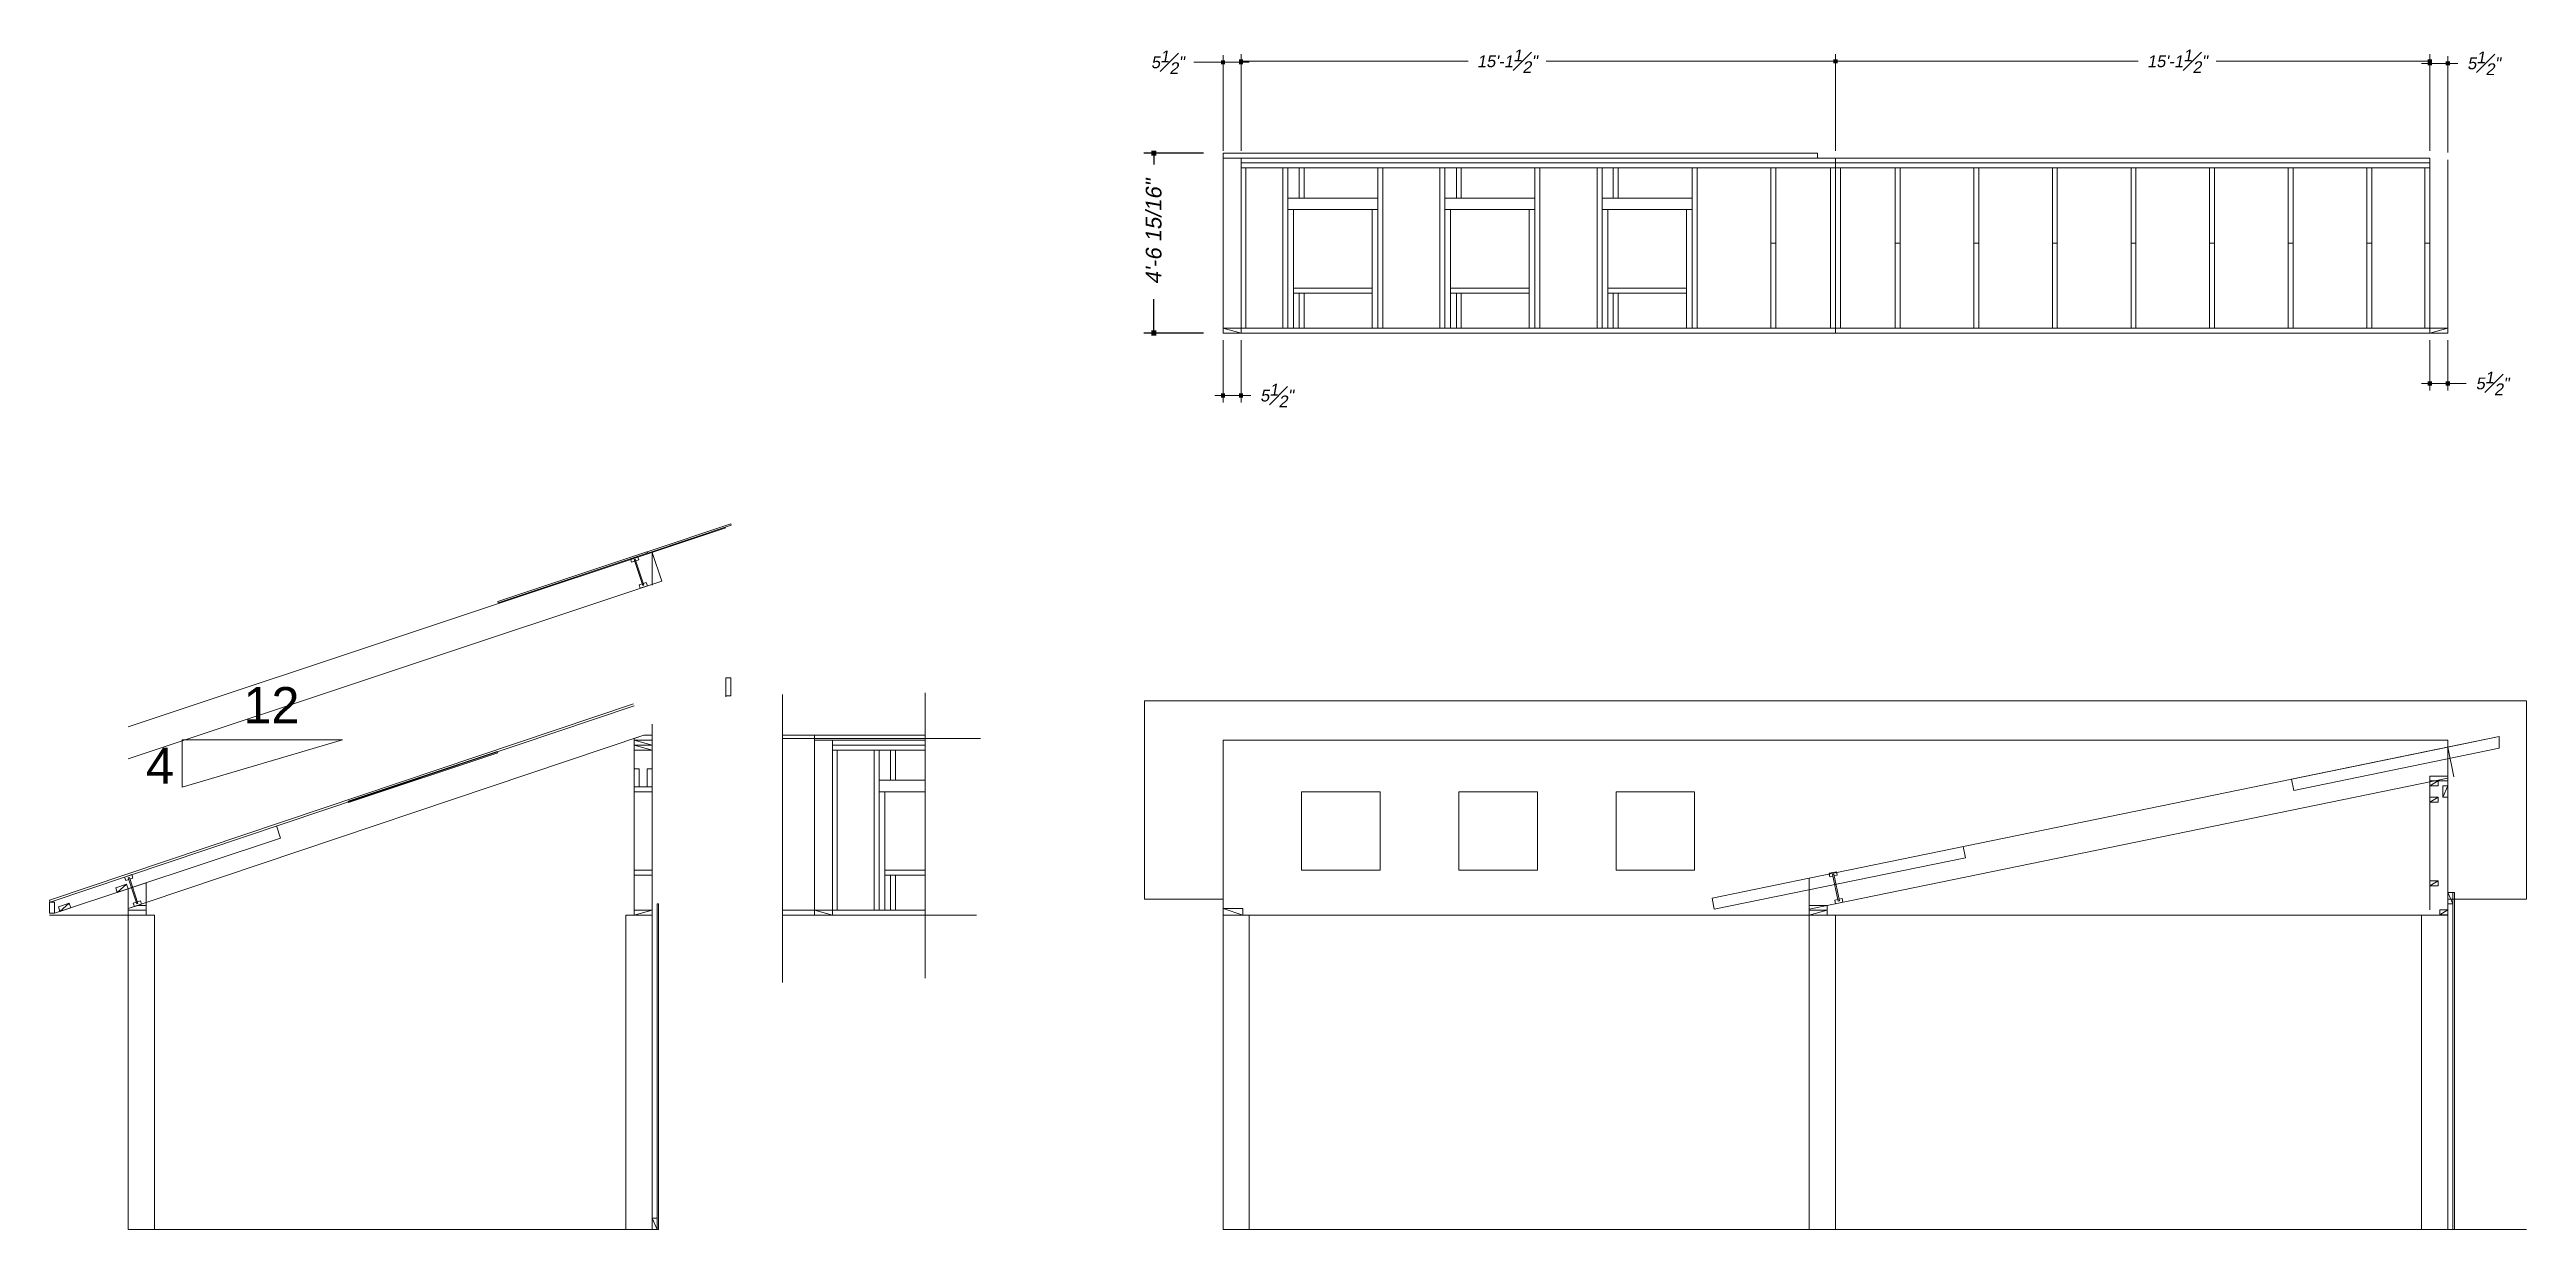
# Model space of a CAD drawing. Header units: inches. Extents: x -3905 to 10892, y 1064 to 9590.
# Drawn here: x 1933 to 2689, y 1064 to 1424 of the extents above; entities that cross this region are included whole.
import ezdxf

# ---------------------------------------------------------------- set-up
doc = ezdxf.new("R2010")
doc.units = ezdxf.units.IN
doc.header["$MEASUREMENT"] = 0
doc.header["$PDMODE"] = 3
doc.layers.add('SECTIONS', color=70, linetype='Continuous', lineweight=0)
doc.styles.add('DS-TXT1', font='arial.ttf', dxfattribs={"oblique": 10})
doc.styles.get("Standard").update_dxf_attribs({"font": 'arial.ttf', "oblique": 10})
doc.dimstyles.new('DS-Fraction', dxfattribs={"dimtxt": 0.1, "dimasz": 0.035, "dimexe": 0.06, "dimexo": 0.06, "dimgap": 0.02, "dimtad": 0, "dimdec": 3, "dimzin": 0, "dimdsep": 46, "dimlunit": 4, "dimtxsty": 'DS-TXT1', "dimblk": 'BOXFILLED', "dimcen": -0.06, "dimclrd": 256, "dimclre": 256, "dimclrt": 256, "dimadec": 0, "dimazin": 0, "dimtfac": 1, "dimtdec": 3, "dimtmove": 1, "dimatfit": 3, "dimfxl": 1, "dimfrac": 2, "dimtolj": 1, "dimtzin": 0, "dimlwd": 0, "dimlwe": -1, "dimarcsym": 0})
doc.dimstyles.new('WeaselDims$0', dxfattribs={"dimtxt": 0.1, "dimasz": 0.0325, "dimexe": 0.0625, "dimexo": 0.125, "dimgap": 0.09, "dimtad": 0, "dimdec": 4, "dimzin": 0, "dimdsep": 46, "dimlunit": 4, "dimtxsty": 'Standard', "dimblk": 'BOXFILLED', "dimcen": 0.09, "dimadec": 0, "dimazin": 0, "dimtfac": 1, "dimtdec": 4, "dimtofl": 0, "dimtmove": 1, "dimatfit": 3, "dimfxl": 1, "dimfrac": 2, "dimtolj": 1, "dimtzin": 0, "dimarcsym": 0})

msp = doc.modelspace()

# ---------------------------------------------------------------- texts
at = {"layer": 'SECTIONS', "linetype": 'Continuous'}
for s, height, p in [('12', 11.036841, (1992.03271, 1218.34045)), ('4', 11.03684, (1962.29729, 1199.8537))]:
    msp.add_text(s, height=height, rotation=359.99987625, dxfattribs=at).set_placement(p)

# ---------------------------------------------------------------- blocks, each defined once
blk = doc.blocks.new('*U34')
at = {"color": 0}
for p, q in [((0.96875, 0.5625), (0.96875, 8.9375)), ((1.34375, 8.9375), (0.96875, 8.9375)), ((1.34375, 0.5625), (1.34375, 8.9375)), ((1.34375, 0.5625), (0.96875, 0.5625))]:
    blk.add_line(p, q, dxfattribs=at)
for points in [[(1.34375, 8.375), (2.3125, 8.375), (2.3125, 9.5), (0, 9.5), (0, 8.375), (0.96875, 8.375)], [(1.34375, 1.125), (2.3125, 1.125), (2.3125, 0), (0, 0), (0, 1.125), (0.96875, 1.125)]]:
    blk.add_lwpolyline(points, dxfattribs=at)
blk = doc.blocks.new('*U35')
at = {"color": 0}
for p, q in [((0.96875, 0.5625), (0.96875, 8.9375)), ((1.34375, 8.9375), (0.96875, 8.9375)), ((1.34375, 0.5625), (1.34375, 8.9375)), ((1.34375, 0.5625), (0.96875, 0.5625))]:
    blk.add_line(p, q, dxfattribs=at)
for points in [[(1.34375, 8.375), (2.3125, 8.375), (2.3125, 9.5), (0, 9.5), (0, 8.375), (0.96875, 8.375)], [(1.34375, 1.125), (2.3125, 1.125), (2.3125, 0), (0, 0), (0, 1.125), (0.96875, 1.125)]]:
    blk.add_lwpolyline(points, dxfattribs=at)
blk = doc.blocks.new('_BoxFilled')
at = {"color": 0, "linetype": 'ByBlock', "lineweight": -2}
blk.add_line((-0.5, 0), (-1, 0), dxfattribs=at)
at = {"color": 0, "linetype": 'ByBlock'}
blk.add_solid([(-0.5, 0.5), (0.5, 0.5), (-0.5, -0.5), (0.5, -0.5)], dxfattribs=at)
blk = doc.blocks.new('*D38')
at = {"layer": 'Defpoints', "color": 0, "linetype": 'Continuous', "lineweight": 5, "transparency": 16777216}
for p in [(2291.18, 1337.52), (2296.68, 1337.52), (2296.68, 1318.42)]:
    blk.add_point(p, dxfattribs=at)
at = {"layer": 'SECTIONS', "linetype": 'Continuous', "transparency": 16777216}
for p, q in [((2291.18, 1335.36), (2291.18, 1316.26)), ((2296.68, 1335.36), (2296.68, 1316.26))]:
    blk.add_line(p, q, dxfattribs=at)
at = {"layer": 'SECTIONS', "linetype": 'Continuous', "lineweight": 0, "transparency": 16777216}
for p, q in [((2289.92, 1318.42), (2288.66, 1318.42)), ((2291.18, 1318.42), (2296.68, 1318.42)), ((2291.18, 1318.42), (2296.68, 1318.42)), ((2299.65, 1318.42), (2296.68, 1318.42)), ((2297.94, 1318.42), (2299.2, 1318.42))]:
    blk.add_line(p, q, dxfattribs=at)
at = {"layer": 'SECTIONS', "linetype": 'Continuous', "lineweight": 0, "transparency": 16777216, "xscale": 1.26, "yscale": 1.26, "zscale": 1.26}
blk.add_blockref('_BoxFilled', (2291.18, 1318.42), dxfattribs=at)
at = {"layer": 'SECTIONS', "linetype": 'Continuous', "lineweight": 0, "transparency": 16777216, "xscale": 1.26, "yscale": 1.26, "zscale": 1.26, "rotation": 180}
blk.add_blockref('_BoxFilled', (2296.68, 1318.42), dxfattribs=at)
at = {"layer": 'SECTIONS', "linetype": 'Continuous', "transparency": 16777216, "insert": (2307.61, 1318.42), "char_height": 3.6, "attachment_point": 5, "style": 'DS-TXT1'}
blk.add_mtext('\\A1;5{\\H1.000000x;\\S1#2;}"', dxfattribs=at)
blk = doc.blocks.new('*D39')
at = {"layer": 'Defpoints', "color": 0, "linetype": 'Continuous', "lineweight": 5, "transparency": 16777216}
for p in [(2659.68, 1337.52), (2665.18, 1337.52), (2665.18, 1322.12)]:
    blk.add_point(p, dxfattribs=at)
at = {"layer": 'SECTIONS', "linetype": 'Continuous', "transparency": 16777216}
for p, q in [((2659.68, 1335.36), (2659.68, 1319.96)), ((2665.18, 1335.36), (2665.18, 1319.96))]:
    blk.add_line(p, q, dxfattribs=at)
at = {"layer": 'SECTIONS', "linetype": 'Continuous', "lineweight": 0, "transparency": 16777216}
for p, q in [((2658.42, 1322.12), (2657.16, 1322.12)), ((2659.68, 1322.12), (2665.18, 1322.12)), ((2659.68, 1322.12), (2665.18, 1322.12)), ((2670.8, 1322.12), (2665.18, 1322.12)), ((2666.44, 1322.12), (2667.7, 1322.12))]:
    blk.add_line(p, q, dxfattribs=at)
at = {"layer": 'SECTIONS', "linetype": 'Continuous', "lineweight": 0, "transparency": 16777216, "xscale": 1.26, "yscale": 1.26, "zscale": 1.26}
blk.add_blockref('_BoxFilled', (2659.68, 1322.12), dxfattribs=at)
at = {"layer": 'SECTIONS', "linetype": 'Continuous', "lineweight": 0, "transparency": 16777216, "xscale": 1.26, "yscale": 1.26, "zscale": 1.26, "rotation": 180}
blk.add_blockref('_BoxFilled', (2665.18, 1322.12), dxfattribs=at)
at = {"layer": 'SECTIONS', "linetype": 'Continuous', "transparency": 16777216, "insert": (2678.76, 1322.12), "char_height": 3.6, "attachment_point": 5, "style": 'DS-TXT1'}
blk.add_mtext('\\A1;5{\\H1.000000x;\\S1#2;}"', dxfattribs=at)
blk = doc.blocks.new('*D40')
at = {"layer": 'Defpoints', "color": 0, "linetype": 'Continuous', "lineweight": 5, "transparency": 16777216}
for p in [(2296.68, 1420.21), (2291.18, 1390.96), (2296.68, 1390.96)]:
    blk.add_point(p, dxfattribs=at)
at = {"layer": 'SECTIONS', "linetype": 'Continuous', "transparency": 16777216}
for p, q in [((2291.18, 1393.12), (2291.18, 1422.37)), ((2296.68, 1393.12), (2296.68, 1422.37))]:
    blk.add_line(p, q, dxfattribs=at)
at = {"layer": 'SECTIONS', "linetype": 'Continuous', "lineweight": 0, "transparency": 16777216}
for p, q in [((2282.22, 1420.21), (2291.18, 1420.21)), ((2289.92, 1420.21), (2288.66, 1420.21)), ((2291.18, 1420.21), (2296.68, 1420.21)), ((2291.18, 1420.21), (2296.68, 1420.21)), ((2297.94, 1420.21), (2299.2, 1420.21))]:
    blk.add_line(p, q, dxfattribs=at)
at = {"layer": 'SECTIONS', "linetype": 'Continuous', "lineweight": 0, "transparency": 16777216, "xscale": 1.26, "yscale": 1.26, "zscale": 1.26}
blk.add_blockref('_BoxFilled', (2291.18, 1420.21), dxfattribs=at)
at = {"layer": 'SECTIONS', "linetype": 'Continuous', "lineweight": 0, "transparency": 16777216, "xscale": 1.26, "yscale": 1.26, "zscale": 1.26, "rotation": 180}
blk.add_blockref('_BoxFilled', (2296.68, 1420.21), dxfattribs=at)
at = {"layer": 'SECTIONS', "linetype": 'Continuous', "transparency": 16777216, "insert": (2274.26, 1420.21), "char_height": 3.6, "attachment_point": 5, "style": 'DS-TXT1'}
blk.add_mtext('\\A1;5{\\H1.000000x;\\S1#2;}"', dxfattribs=at)
blk = doc.blocks.new('*D41')
at = {"layer": 'Defpoints', "color": 0, "linetype": 'Continuous', "lineweight": 5, "transparency": 16777216}
for p in [(2478.18, 1420.52), (2296.68, 1390.96), (2478.18, 1390.96)]:
    blk.add_point(p, dxfattribs=at)
at = {"layer": 'SECTIONS', "linetype": 'Continuous', "transparency": 16777216}
for p, q in [((2296.68, 1393.12), (2296.68, 1422.68)), ((2478.18, 1393.12), (2478.18, 1422.68))]:
    blk.add_line(p, q, dxfattribs=at)
at = {"layer": 'SECTIONS', "linetype": 'Continuous', "lineweight": 0, "transparency": 16777216}
for p, q in [((2297.94, 1420.52), (2366.03, 1420.52)), ((2476.92, 1420.52), (2389.85, 1420.52))]:
    blk.add_line(p, q, dxfattribs=at)
at = {"layer": 'SECTIONS', "linetype": 'Continuous', "lineweight": 0, "transparency": 16777216, "xscale": 1.26, "yscale": 1.26, "zscale": 1.26, "rotation": 180}
blk.add_blockref('_BoxFilled', (2296.68, 1420.52), dxfattribs=at)
at = {"layer": 'SECTIONS', "linetype": 'Continuous', "lineweight": 0, "transparency": 16777216, "xscale": 1.26, "yscale": 1.26, "zscale": 1.26}
blk.add_blockref('_BoxFilled', (2478.18, 1420.52), dxfattribs=at)
at = {"layer": 'SECTIONS', "linetype": 'Continuous', "transparency": 16777216, "insert": (2377.94, 1420.52), "char_height": 3.6, "attachment_point": 5, "style": 'DS-TXT1'}
blk.add_mtext('\\A1;15\'-1{\\H1.000000x;\\S1#2;}"', dxfattribs=at)
blk = doc.blocks.new('*D42')
at = {"layer": 'Defpoints', "color": 0, "linetype": 'Continuous', "lineweight": 5, "transparency": 16777216}
for p in [(2659.68, 1420.52), (2478.18, 1390.96), (2659.68, 1390.96)]:
    blk.add_point(p, dxfattribs=at)
at = {"layer": 'SECTIONS', "linetype": 'Continuous', "transparency": 16777216}
for p, q in [((2478.18, 1393.12), (2478.18, 1422.68)), ((2659.68, 1393.12), (2659.68, 1422.68))]:
    blk.add_line(p, q, dxfattribs=at)
at = {"layer": 'SECTIONS', "linetype": 'Continuous', "lineweight": 0, "transparency": 16777216}
for p, q in [((2479.44, 1420.52), (2570.64, 1420.52)), ((2658.42, 1420.52), (2594.46, 1420.52))]:
    blk.add_line(p, q, dxfattribs=at)
at = {"layer": 'SECTIONS', "linetype": 'Continuous', "lineweight": 0, "transparency": 16777216, "xscale": 1.26, "yscale": 1.26, "zscale": 1.26, "rotation": 180}
blk.add_blockref('_BoxFilled', (2478.18, 1420.52), dxfattribs=at)
at = {"layer": 'SECTIONS', "linetype": 'Continuous', "lineweight": 0, "transparency": 16777216, "xscale": 1.26, "yscale": 1.26, "zscale": 1.26}
blk.add_blockref('_BoxFilled', (2659.68, 1420.52), dxfattribs=at)
at = {"layer": 'SECTIONS', "linetype": 'Continuous', "transparency": 16777216, "insert": (2582.55, 1420.52), "char_height": 3.6, "attachment_point": 5, "style": 'DS-TXT1'}
blk.add_mtext('\\A1;15\'-1{\\H1.000000x;\\S1#2;}"', dxfattribs=at)
blk = doc.blocks.new('*D43')
at = {"layer": 'Defpoints', "color": 0, "linetype": 'Continuous', "lineweight": 5, "transparency": 16777216}
for p in [(2665.18, 1419.89), (2659.68, 1390.96), (2665.18, 1390.46)]:
    blk.add_point(p, dxfattribs=at)
at = {"layer": 'SECTIONS', "linetype": 'Continuous', "transparency": 16777216}
for p, q in [((2659.68, 1393.12), (2659.68, 1422.05)), ((2665.18, 1392.62), (2665.18, 1422.05))]:
    blk.add_line(p, q, dxfattribs=at)
at = {"layer": 'SECTIONS', "linetype": 'Continuous', "lineweight": 0, "transparency": 16777216}
for p, q in [((2658.42, 1419.89), (2657.16, 1419.89)), ((2659.68, 1419.89), (2665.18, 1419.89)), ((2659.68, 1419.89), (2665.18, 1419.89)), ((2668.2, 1419.89), (2665.18, 1419.89)), ((2666.44, 1419.89), (2667.7, 1419.89))]:
    blk.add_line(p, q, dxfattribs=at)
at = {"layer": 'SECTIONS', "linetype": 'Continuous', "lineweight": 0, "transparency": 16777216, "xscale": 1.26, "yscale": 1.26, "zscale": 1.26}
blk.add_blockref('_BoxFilled', (2659.68, 1419.89), dxfattribs=at)
at = {"layer": 'SECTIONS', "linetype": 'Continuous', "lineweight": 0, "transparency": 16777216, "xscale": 1.26, "yscale": 1.26, "zscale": 1.26, "rotation": 180}
blk.add_blockref('_BoxFilled', (2665.18, 1419.89), dxfattribs=at)
at = {"layer": 'SECTIONS', "linetype": 'Continuous', "transparency": 16777216, "insert": (2676.17, 1419.89), "char_height": 3.6, "attachment_point": 5, "style": 'DS-TXT1'}
blk.add_mtext('\\A1;5{\\H1.000000x;\\S1#2;}"', dxfattribs=at)
blk = doc.blocks.new('*U36')
at = {"color": 0}
for p, q in [((0.96875, 0.5625), (0.96875, 8.9375)), ((1.34375, 8.9375), (0.96875, 8.9375)), ((1.34375, 0.5625), (1.34375, 8.9375)), ((1.34375, 0.5625), (0.96875, 0.5625))]:
    blk.add_line(p, q, dxfattribs=at)
for points in [[(1.34375, 8.375), (2.3125, 8.375), (2.3125, 9.5), (0, 9.5), (0, 8.375), (0.96875, 8.375)], [(1.34375, 1.125), (2.3125, 1.125), (2.3125, 0), (0, 0), (0, 1.125), (0.96875, 1.125)]]:
    blk.add_lwpolyline(points, dxfattribs=at)
blk = doc.blocks.new('*U461')
at = {"color": 0, "lineweight": 0}
blk.add_line((0, 0), (5.5, 1.5), dxfattribs=at)
blk.add_lwpolyline([(0, 0), (5.5, 0), (5.5, 1.5), (0, 1.5)], close=True, dxfattribs=at)
blk = doc.blocks.new('*U460')
at = {"linetype": 'Continuous', "lineweight": 5}
blk.add_line((0, 0), (2.5, 1.5), dxfattribs=at)
at = {"linetype": 'Continuous', "lineweight": -2}
blk.add_lwpolyline([(0, 0), (2.5, 0), (2.5, 1.5), (0, 1.5)], close=True, dxfattribs=at)
blk = doc.blocks.new('*U462')
at = {"color": 0, "lineweight": 0}
blk.add_line((0, 0), (3.5, 1.5), dxfattribs=at)
blk.add_lwpolyline([(0, 0), (3.5, 0), (3.5, 1.5), (0, 1.5)], close=True, dxfattribs=at)
blk = doc.blocks.new('*D37')
at = {"layer": 'Defpoints', "color": 0, "linetype": 'Continuous', "lineweight": 5, "transparency": 16777216}
for p in [(2270.02, 1392.46), (2291.18, 1392.46), (2291.18, 1337.52)]:
    blk.add_point(p, dxfattribs=at)
at = {"layer": 'SECTIONS', "color": 0, "linetype": 'Continuous', "lineweight": -2, "transparency": 16777216}
for p, q in [((2285.18, 1392.46), (2267.02, 1392.46)), ((2270.02, 1390.9), (2270.02, 1388.97)), ((2270.02, 1339.08), (2270.02, 1347.87)), ((2285.18, 1337.52), (2267.02, 1337.52))]:
    blk.add_line(p, q, dxfattribs=at)
at = {"layer": 'SECTIONS', "color": 0, "linetype": 'Continuous', "lineweight": -2, "transparency": 16777216, "xscale": 1.56, "yscale": 1.56, "zscale": 1.56}
for p, rotation in [((2270.02, 1392.46), 90), ((2270.02, 1337.52), 270)]:
    blk.add_blockref('_BoxFilled', p, dxfattribs=dict(at, rotation=rotation))
at = {"layer": 'SECTIONS', "color": 0, "linetype": 'Continuous', "transparency": 16777216, "insert": (2270.02, 1368.42), "char_height": 4.8, "attachment_point": 5, "rotation": 90}
blk.add_mtext('\\A1;4\'-6 15/16"', dxfattribs=at)

# ---------------------------------------------------------------- dimensions: what is measured, and where the dimension line sits
at = {"layer": 'SECTIONS', "linetype": 'Continuous'}
for base, p1, p2, picture, middle in [((2296.67717, 1420.21153), (2291.17717, 1390.96232), (2296.67717, 1390.96232), '*D40', (2274.25912, 1420.21153)), ((2478.17717, 1420.51621), (2296.67717, 1390.96232), (2478.17717, 1390.96232), '*D41', (2377.9377, 1420.51621)), ((2659.67717, 1420.51621), (2478.17717, 1390.96232), (2659.67717, 1390.96232), '*D42', (2582.55043, 1420.51621)), ((2665.17717, 1419.88621), (2659.67717, 1390.96232), (2665.17717, 1390.46232), '*D43', (2676.16608, 1421.43025)), ((2296.67717, 1318.42317), (2291.17717, 1337.51905), (2296.67717, 1337.51905), '*D38', (2307.61022, 1318.42317)), ((2665.17717, 1322.125), (2659.67717, 1337.51905), (2665.17717, 1337.51905), '*D39', (2678.76495, 1322.125))]:
    dim = msp.add_linear_dim(base=base, p1=p1, p2=p2, dimstyle='DS-Fraction', override={"dimscale": 36, "dimgap": 0.0625, "dimpost": '', "dimfrac": 1}, dxfattribs=at)
    dim.commit()
    dim.dimension.update_dxf_attribs({"geometry": picture, "text_midpoint": middle, "dimtype": 160})
dim = msp.add_linear_dim(base=(2270.02266, 1392.46232), p1=(2291.17717, 1337.51905), p2=(2291.17717, 1392.46232), angle=90, dimstyle='WeaselDims$0', override={"dimscale": 48}, dxfattribs=at)
dim.commit()
dim.dimension.update_dxf_attribs({"geometry": '*D37', "text_midpoint": (2270.02266, 1368.41753), "dimtype": 160})

# ---------------------------------------------------------------- linework, layer by layer
at = {"layer": 'SECTIONS', "linetype": 'Continuous'}
for p, q in [((2291.17717, 1339.01905), (2291.17717, 1390.96232)), ((2291.17717, 1390.96232), (2478.17717, 1390.96232)), ((2296.67717, 1339.01905), (2296.67717, 1390.96232)), ((2659.67717, 1339.01905), (2659.67717, 1390.96232)), ((2665.17717, 1339.01905), (2665.17717, 1390.46232)), ((2458.42717, 1364.99068), (2459.92717, 1364.99068)), ((2497.92717, 1364.99068), (2496.42717, 1364.99068)), ((2521.92717, 1364.99068), (2520.42717, 1364.99068)), ((2545.92717, 1364.99068), (2544.42717, 1364.99068)), ((2569.92717, 1364.99068), (2568.42717, 1364.99068)), ((2593.92717, 1364.99068), (2592.42717, 1364.99068)), ((2617.92717, 1364.99068), (2616.42717, 1364.99068)), ((2641.92717, 1364.99068), (2640.42717, 1364.99068)), ((2659.67717, 1364.99068), (2658.17717, 1364.99068)), ((2291.17717, 1339.01905), (2296.67717, 1337.51905)), ((2296.67717, 1339.01905), (2478.17717, 1339.01905)), ((2659.67717, 1339.01905), (2478.17717, 1339.01905)), ((2665.17717, 1339.01905), (2659.67717, 1337.51905)), ((2291.17717, 1337.51905), (2298.67717, 1337.51905)), ((2657.67717, 1337.51905), (2298.67717, 1337.51905)), ((2665.17717, 1337.51905), (2657.67717, 1337.51905)), ((2665.17717, 1337.51905), (2657.67717, 1337.51905)), ((1956.85738, 1217.23268), (2139.35738, 1277.99901)), ((2116.85738, 1260.5444), (2116.85738, 1270.50727)), ((2119.77958, 1261.73099), (2116.85738, 1270.50727)), ((1956.85738, 1207.4834), (2119.77958, 1261.73099)), ((2139.35738, 1226.41559), (2139.35738, 1232.21246)), ((2156.61621, 1227.13273), (2156.61621, 1139.14916)), ((2200.23022, 1227.66238), (2200.23022, 1140.46491)), ((2111.13365, 1224.23709), (1932.85738, 1164.2907)), ((2111.33285, 1223.64469), (1933.05658, 1163.6983)), ((2116.85738, 1213.64012), (2116.85738, 1218.03603)), ((2267.17717, 1225.17195), (2267.17717, 1164.56639)), ((2267.17717, 1225.17195), (2689.17717, 1225.17195)), ((2689.17717, 1164.56639), (2689.17717, 1225.17195)), ((2114.36069, 1214.64012), (1962.35738, 1163.52816)), ((2022.27045, 1213.24735), (1973.31601, 1213.24735)), ((1973.31601, 1213.24735), (1973.31601, 1198.84832)), ((1973.31601, 1198.84832), (2022.27045, 1213.24735)), ((2111.35738, 1213.14012), (2116.85738, 1211.64012)), ((2111.35738, 1212.14012), (2111.35738, 1161.19685)), ((2111.35738, 1211.64012), (2116.85738, 1210.14012)), ((2116.85738, 1159.19685), (2116.85738, 1213.64012)), ((2166.39458, 1214.64012), (2156.61621, 1214.64012)), ((2156.61621, 1213.64012), (2217.13408, 1213.64012)), ((2166.39458, 1161.19685), (2166.39458, 1213.14012)), ((2166.39458, 1213.14012), (2200.23022, 1213.14012)), ((2171.89458, 1161.19685), (2171.89458, 1213.14012)), ((2291.17717, 1161.69685), (2291.17717, 1213.14012)), ((2291.17717, 1213.14012), (2665.17717, 1213.14012)), ((2470.1793, 1171.01659), (2665.17717, 1211.02298)), ((2617.45315, 1201.23177), (2680.85071, 1214.23862)), ((2618.15657, 1197.80318), (2680.85071, 1210.66572)), ((2665.17717, 1211.02298), (2680.85071, 1214.23862)), ((2665.17717, 1159.69685), (2665.17717, 1213.14012)), ((2665.17717, 1211.02298), (2667.0372, 1201.95689)), ((2680.85071, 1214.23862), (2680.85071, 1210.66572)), ((2470.17928, 1161.56888), (2665.17717, 1201.57528)), ((2618.15657, 1197.80318), (2617.45315, 1201.23177)), ((2665.17717, 1202.20324), (2659.67717, 1202.20324)), ((2659.67717, 1202.20324), (2659.67717, 1200.70324)), ((2659.67717, 1200.70324), (2665.17717, 1200.70324)), ((2659.67717, 1199.20324), (2659.67717, 1194.20324)), ((2665.17717, 1199.20324), (2663.67717, 1195.70324)), ((2665.17717, 1201.70324), (2665.17717, 1202.20324)), ((2665.17717, 1200.70324), (2665.17717, 1202.20324)), ((2659.67717, 1161.32185), (2659.67717, 1194.20324)), ((1934.35738, 1160.26547), (2003.41472, 1183.25923)), ((2003.41472, 1183.25923), (2002.17691, 1186.94039)), ((2517.90333, 1177.23491), (2517.19991, 1180.66349)), ((2517.90333, 1177.23491), (2441.19231, 1161.49663)), ((1956.85738, 1161.69685), (1956.85738, 1167.75721)), ((1962.35738, 1161.69685), (1962.35738, 1169.58853)), ((2470.1793, 1171.01659), (2440.4889, 1164.92521)), ((2441.19231, 1161.49663), (2440.4889, 1164.92521)), ((2441.19231, 1161.49663), (2440.4889, 1164.92521)), ((2470.1793, 1159.56947), (2470.1793, 1171.01659)), ((2665.17717, 1166.64459), (2666.67717, 1163.14459)), ((2666.67717, 1063.69685), (2666.67717, 1166.64459)), ((2667.17717, 1166.64459), (2666.67717, 1166.64459)), ((2667.17717, 1063.69685), (2667.17717, 1166.64459)), ((1932.85738, 1164.2907), (1933.05658, 1163.6983)), ((1956.85738, 1159.69685), (1932.85738, 1159.69685)), ((2118.35738, 1159.69685), (2118.35738, 1067.19685)), ((2166.39458, 1161.19685), (2156.61621, 1161.19685)), ((2156.61621, 1159.69685), (2215.93178, 1159.69685)), ((2166.39458, 1161.19685), (2171.89458, 1159.69685)), ((2166.39458, 1159.69685), (2173.89458, 1159.69685)), ((2171.89458, 1161.19685), (2200.23022, 1161.19685)), ((2200.23022, 1159.69685), (2173.89458, 1159.69685)), ((2267.17717, 1164.56639), (2291.17717, 1164.56639)), ((2291.17717, 1161.69685), (2297.17717, 1159.69685)), ((2291.17717, 1063.69685), (2291.17717, 1159.69685)), ((2291.17717, 1159.69685), (2299.17717, 1159.69685)), ((2299.17717, 1063.69685), (2299.17717, 1159.69685)), ((2299.17717, 1159.69685), (2657.17717, 1159.69685)), ((2475.67717, 1162.69685), (2470.17717, 1162.69685)), ((2475.67717, 1161.19685), (2470.1793, 1161.19685)), ((2475.67717, 1161.19685), (2475.67717, 1162.69685)), ((2475.67717, 1159.69685), (2475.67717, 1161.19685)), ((2657.17717, 1063.69685), (2657.17717, 1159.69685)), ((2657.17717, 1159.69685), (2665.17717, 1159.69685)), ((2665.17717, 1164.56639), (2689.17717, 1164.56639)), ((2665.17717, 1063.69685), (2665.17717, 1159.69685)), ((2116.85738, 1067.19685), (2118.35738, 1063.69685)), ((1964.85738, 1063.69685), (2108.85738, 1063.69685)), ((2665.17717, 1063.69685), (2291.17717, 1063.69685)), ((2665.17717, 1063.69685), (2689.17717, 1063.69685))]:
    msp.add_line(p, q, dxfattribs=at)
for points in [[(2291.17717, 1392.46232), (2472.67717, 1392.46232), (2472.67717, 1390.96232), (2291.17717, 1390.96232)], [(2296.67717, 1390.96232), (2478.17717, 1390.96232), (2478.17717, 1389.46232), (2296.67717, 1389.46232)], [(2296.67717, 1389.46232), (2478.17717, 1389.46232), (2478.17717, 1387.96232), (2296.67717, 1387.96232)], [(2298.17717, 1387.96232), (2296.67717, 1387.96232), (2296.67717, 1339.01905), (2298.17717, 1339.01905)], [(2310.92717, 1387.96232), (2309.42717, 1387.96232), (2309.42717, 1339.01905), (2310.92717, 1339.01905)], [(2315.92717, 1378.74068), (2314.42717, 1378.74068), (2314.42717, 1387.96232), (2315.92717, 1387.96232)], [(2339.92717, 1387.96232), (2338.42717, 1387.96232), (2338.42717, 1339.01905), (2339.92717, 1339.01905)], [(2358.92717, 1387.96232), (2357.42717, 1387.96232), (2357.42717, 1339.01905), (2358.92717, 1339.01905)], [(2363.92717, 1378.74068), (2362.42717, 1378.74068), (2362.42717, 1387.96232), (2363.92717, 1387.96232)], [(2387.92717, 1387.96232), (2386.42717, 1387.96232), (2386.42717, 1339.01905), (2387.92717, 1339.01905)], [(2406.92717, 1387.96232), (2405.42717, 1387.96232), (2405.42717, 1339.01905), (2406.92717, 1339.01905)], [(2411.80217, 1378.74068), (2410.30217, 1378.74068), (2410.30217, 1387.96232), (2411.80217, 1387.96232)], [(2435.92717, 1387.96232), (2434.42717, 1387.96232), (2434.42717, 1339.01905), (2435.92717, 1339.01905)], [(2459.92717, 1387.96232), (2458.42717, 1387.96232), (2458.42717, 1339.01905), (2459.92717, 1339.01905)], [(2478.17717, 1387.96232), (2476.67717, 1387.96232), (2476.67717, 1339.01905), (2478.17717, 1339.01905)], [(2659.67717, 1390.96232), (2478.17717, 1390.96232), (2478.17717, 1389.46232), (2659.67717, 1389.46232)], [(2659.67717, 1389.46232), (2478.17717, 1389.46232), (2478.17717, 1387.96232), (2659.67717, 1387.96232)], [(2478.17717, 1387.96232), (2479.67717, 1387.96232), (2479.67717, 1339.01905), (2478.17717, 1339.01905)], [(2496.42717, 1387.96232), (2497.92717, 1387.96232), (2497.92717, 1339.01905), (2496.42717, 1339.01905)], [(2520.42717, 1387.96232), (2521.92717, 1387.96232), (2521.92717, 1339.01905), (2520.42717, 1339.01905)], [(2544.42717, 1387.96232), (2545.92717, 1387.96232), (2545.92717, 1339.01905), (2544.42717, 1339.01905)], [(2568.42717, 1387.96232), (2569.92717, 1387.96232), (2569.92717, 1339.01905), (2568.42717, 1339.01905)], [(2592.42717, 1387.96232), (2593.92717, 1387.96232), (2593.92717, 1339.01905), (2592.42717, 1339.01905)], [(2616.42717, 1387.96232), (2617.92717, 1387.96232), (2617.92717, 1339.01905), (2616.42717, 1339.01905)], [(2640.42717, 1387.96232), (2641.92717, 1387.96232), (2641.92717, 1339.01905), (2640.42717, 1339.01905)], [(2658.17717, 1387.96232), (2659.67717, 1387.96232), (2659.67717, 1339.01905), (2658.17717, 1339.01905)], [(2310.92717, 1375.24068), (2338.42717, 1375.24068), (2338.42717, 1378.74068), (2310.92717, 1378.74068)], [(2358.92717, 1375.24068), (2386.42717, 1375.24068), (2386.42717, 1378.74068), (2358.92717, 1378.74068)], [(2406.92717, 1375.24068), (2434.42717, 1375.24068), (2434.42717, 1378.74068), (2406.92717, 1378.74068)], [(2310.92717, 1375.24068), (2312.67717, 1375.24068), (2312.67717, 1339.01905), (2310.92717, 1339.01905)], [(2312.67717, 1351.24068), (2336.67717, 1351.24068), (2336.67717, 1375.24068), (2312.67717, 1375.24068)], [(2336.67717, 1375.24068), (2338.42717, 1375.24068), (2338.42717, 1339.01905), (2336.67717, 1339.01905)], [(2358.92717, 1375.24068), (2360.67717, 1375.24068), (2360.67717, 1339.01905), (2358.92717, 1339.01905)], [(2360.67717, 1351.24068), (2384.67717, 1351.24068), (2384.67717, 1375.24068), (2360.67717, 1375.24068)], [(2384.67717, 1375.24068), (2386.42717, 1375.24068), (2386.42717, 1339.01905), (2384.67717, 1339.01905)], [(2406.92717, 1375.24068), (2408.67717, 1375.24068), (2408.67717, 1339.01905), (2406.92717, 1339.01905)], [(2408.67717, 1351.24068), (2432.67717, 1351.24068), (2432.67717, 1375.24068), (2408.67717, 1375.24068)], [(2432.67717, 1375.24068), (2434.42717, 1375.24068), (2434.42717, 1339.01905), (2432.67717, 1339.01905)], [(2312.67717, 1351.24068), (2336.67717, 1351.24068), (2336.67717, 1351.24068), (2312.67717, 1351.24068)], [(2312.67717, 1351.24068), (2336.67717, 1351.24068), (2336.67717, 1349.74068), (2312.67717, 1349.74068)], [(2315.92717, 1349.74068), (2314.42717, 1349.74068), (2314.42717, 1339.01905), (2315.92717, 1339.01905)], [(2360.67717, 1351.24068), (2384.67717, 1351.24068), (2384.67717, 1349.74068), (2360.67717, 1349.74068)], [(2363.92717, 1349.74068), (2362.42717, 1349.74068), (2362.42717, 1339.01905), (2363.92717, 1339.01905)], [(2408.67717, 1351.24068), (2432.67717, 1351.24068), (2432.67717, 1349.74068), (2408.67717, 1349.74068)], [(2411.80217, 1349.74068), (2410.30217, 1349.74068), (2410.30217, 1339.01905), (2411.80217, 1339.01905)], [(2291.17717, 1337.51905), (2296.67717, 1337.51905), (2296.67717, 1339.01905), (2291.17717, 1339.01905)], [(2665.17717, 1337.51905), (2659.67717, 1337.51905), (2659.67717, 1339.01905), (2665.17717, 1339.01905)], [(2140.85738, 1279.22307), (2115.36081, 1270.73357), (2115.49902, 1270.31848), (2140.99559, 1278.80797)], [(2115.24221, 1270.69408), (2069.7004, 1255.5302), (2069.83861, 1255.11511), (2115.38042, 1270.27899)], [(2139.35738, 1226.71246), (2140.85738, 1226.71246), (2140.85738, 1232.21246), (2139.35738, 1232.21246)], [(2116.85738, 1211.64012), (2111.35738, 1211.64012), (2111.35738, 1213.14012), (2116.85738, 1213.14012)], [(2116.85738, 1210.14012), (2111.35738, 1210.14012), (2111.35738, 1211.64012), (2116.85738, 1211.64012)], [(2173.39458, 1210.14012), (2171.89458, 1210.14012), (2171.89458, 1161.19685), (2173.39458, 1161.19685)], [(2186.14458, 1210.14012), (2184.64458, 1210.14012), (2184.64458, 1161.19685), (2186.14458, 1161.19685)], [(2191.14458, 1200.91848), (2189.64458, 1200.91848), (2189.64458, 1210.14012), (2191.14458, 1210.14012)], [(2069.5818, 1209.70416), (2024.03999, 1194.54027), (2024.1782, 1194.12518), (2069.72001, 1209.28906)], [(2112.85738, 1198.91848), (2111.35738, 1198.91848), (2111.35738, 1204.41848), (2112.85738, 1204.41848)], [(2116.85738, 1198.91848), (2115.35738, 1198.91848), (2115.35738, 1204.41848), (2116.85738, 1204.41848)], [(2116.85738, 1197.41848), (2111.35738, 1197.41848), (2111.35738, 1198.91848), (2116.85738, 1198.91848)], [(2186.14458, 1197.41848), (2187.89458, 1197.41848), (2187.89458, 1161.19685), (2186.14458, 1161.19685)], [(2315.17717, 1173.41848), (2339.17717, 1173.41848), (2339.17717, 1197.41848), (2315.17717, 1197.41848)], [(2363.17717, 1173.41848), (2387.17717, 1173.41848), (2387.17717, 1197.41848), (2363.17717, 1197.41848)], [(2411.17717, 1173.41848), (2435.17717, 1173.41848), (2435.17717, 1197.41848), (2411.17717, 1197.41848)], [(2663.67717, 1195.70324), (2665.17717, 1195.70324), (2665.17717, 1199.20324), (2663.67717, 1199.20324)], [(2116.85738, 1171.91848), (2111.35738, 1171.91848), (2111.35738, 1173.41848), (2116.85738, 1173.41848)], [(2191.14458, 1171.91848), (2189.64458, 1171.91848), (2189.64458, 1161.19685), (2191.14458, 1161.19685)], [(2665.17717, 1163.14459), (2666.67717, 1163.14459), (2666.67717, 1166.64459), (2665.17717, 1166.64459)], [(1934.35738, 1163.70494), (1932.85738, 1163.70494), (1932.85738, 1160.26547), (1934.35738, 1160.26547)], [(1956.85738, 1159.69685), (1962.35738, 1159.69685), (1962.35738, 1161.19685), (1956.85738, 1161.19685)], [(1956.85738, 1063.69685), (1964.85738, 1063.69685), (1964.85738, 1159.69685), (1956.85738, 1159.69685)], [(2116.85738, 1063.69685), (2108.85738, 1063.69685), (2108.85738, 1159.69685), (2116.85738, 1159.69685)], [(2118.79488, 1063.69685), (2118.35738, 1063.69685), (2118.35738, 1163.19685), (2118.79488, 1163.19685)], [(2166.39458, 1159.69685), (2171.89458, 1159.69685), (2171.89458, 1161.19685), (2166.39458, 1161.19685)], [(2291.17717, 1159.69685), (2297.17717, 1159.69685), (2297.17717, 1161.69685), (2291.17717, 1161.69685)], [(2470.17717, 1063.69685), (2478.17717, 1063.69685), (2478.17717, 1159.69685), (2470.17717, 1159.69685)], [(2118.35738, 1063.69685), (2116.85738, 1063.69685), (2116.85738, 1067.19685), (2118.35738, 1067.19685)]]:
    msp.add_lwpolyline(points, close=True, dxfattribs=at)
for points in [[(2296.67717, 1339.01905), (2296.67717, 1337.51905), (2478.17717, 1337.51905), (2478.17717, 1339.01905)], [(2659.67717, 1339.01905), (2659.67717, 1337.51905), (2478.17717, 1337.51905), (2478.17717, 1339.01905)], [(2116.85738, 1214.64012), (2114.36069, 1214.64012), (2111.35738, 1213.64012), (2111.35738, 1213.14012), (2116.85738, 1213.14012), (2116.85738, 1214.64012)], [(2200.23022, 1213.14012), (2166.39458, 1213.14012), (2166.39458, 1214.64012), (2200.23022, 1214.64012)], [(2200.23022, 1211.64012), (2171.89458, 1211.64012), (2171.89458, 1213.14012), (2200.23022, 1213.14012)], [(2200.23022, 1210.14012), (2171.89458, 1210.14012), (2171.89458, 1211.64012), (2200.23022, 1211.64012)], [(2200.23022, 1200.91848), (2186.14458, 1200.91848), (2186.14458, 1197.41848), (2200.23022, 1197.41848)], [(2200.23022, 1197.41848), (2187.89458, 1197.41848), (2187.89458, 1173.41848), (2200.23022, 1173.41848)], [(2200.23022, 1171.91848), (2187.89458, 1171.91848), (2187.89458, 1173.41848), (2200.23022, 1173.41848)], [(1962.35738, 1169.58853), (1956.85738, 1167.75721), (1956.85738, 1161.69685), (1962.35738, 1163.52816), (1962.35738, 1169.58853)], [(1962.35738, 1162.69685), (1959.86069, 1162.69685), (1956.85738, 1161.69685), (1956.85738, 1161.19685), (1962.35738, 1161.19685), (1962.35738, 1162.69685)], [(2171.89458, 1161.19685), (2171.89458, 1159.69685), (2200.23022, 1159.69685)]]:
    msp.add_lwpolyline(points, dxfattribs=at)

# ---------------------------------------------------------------- block references
for name, p, rotation in [('*U34', (2113.24012, 1259.55357), 18.41601379942828), ('*U36', (2478.17718, 1163.20975), 11.71692750401685), ('*U462', (1953.53662, 1166.65151), 18.4160137994291), ('*U35', (1958.76321, 1162.3329), 18.34638286727876), ('*U462', (1936.01776, 1160.81832), 18.4160137994291), ('*U460', (2665.17717, 1161.32185), 180)]:
    msp.add_blockref(name, p, dxfattribs=dict(at, rotation=rotation))
for name, p in [('*U460', (2659.67717, 1199.20324)), ('*U460', (2659.67717, 1194.20324)), ('*U460', (2659.67717, 1168.69685)), ('*U461', (2111.35738, 1159.69685)), ('*U461', (2470.17717, 1159.69685))]:
    msp.add_blockref(name, p, dxfattribs=at)

msp.set_redraw_order([(e.dxf.handle, doc.entitydb.next_handle()) for e in msp.query("TEXT MTEXT ATTDEF DIMENSION ARC_DIMENSION")])  # texts and dimensions are drawn at this point

doc.saveas('drawing.dxf')
